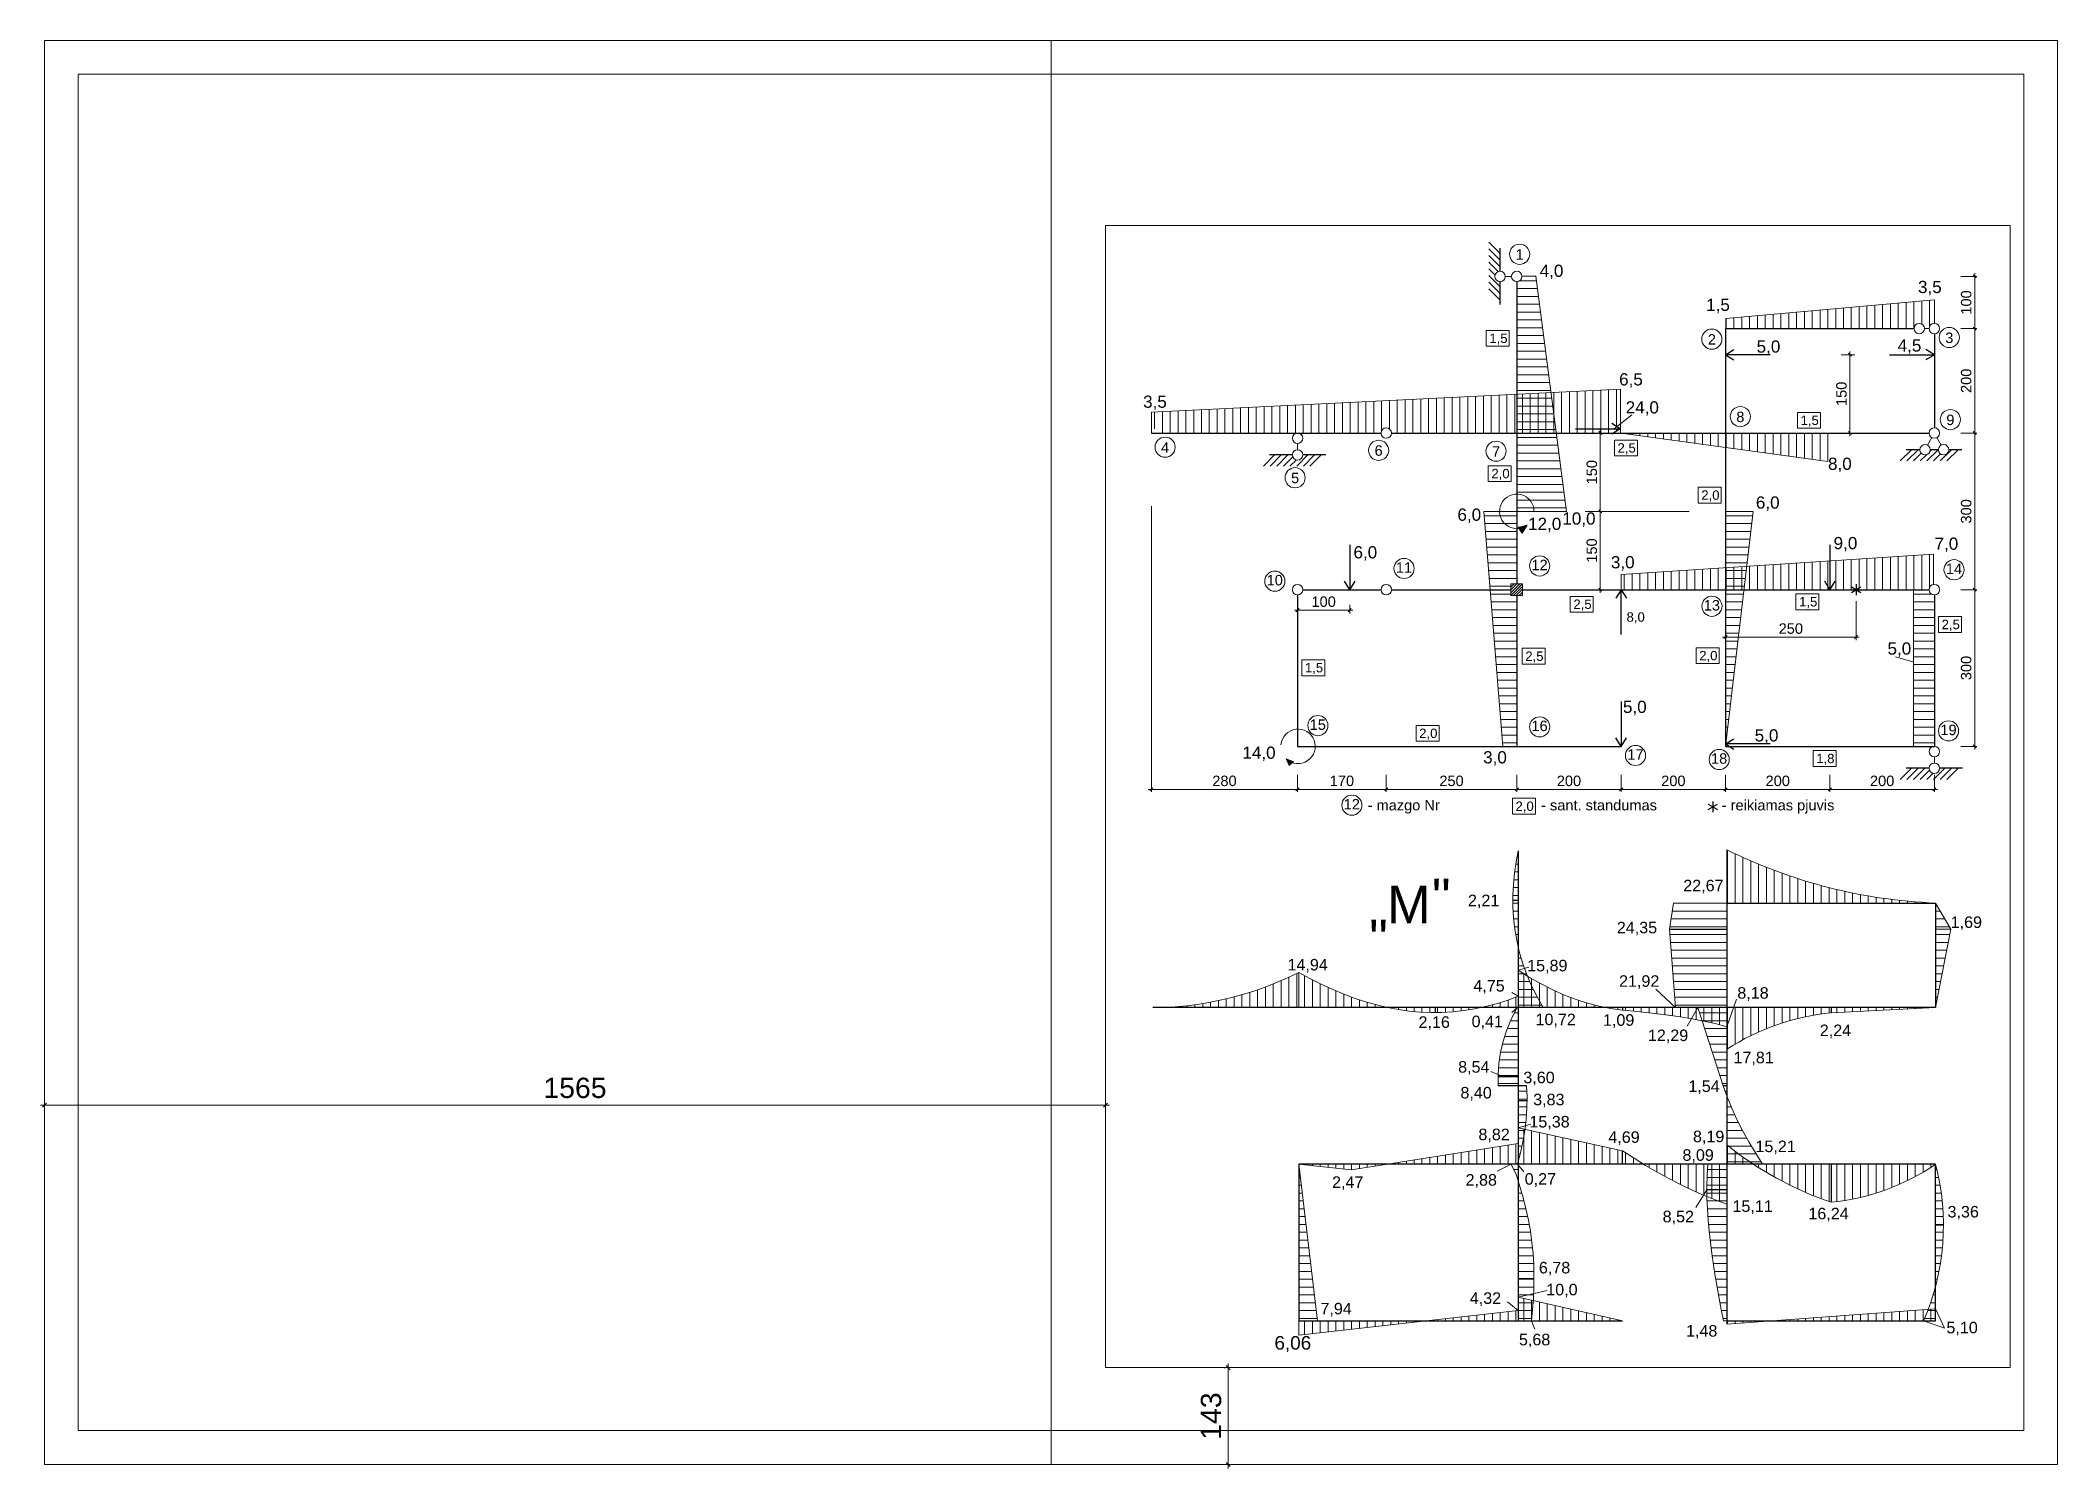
# Model space of a CAD drawing. Header units: inches. Extents: x 45797 to 106912, y -33142 to -12058.
# Drawn here: x 45797 to 75557, y -33118 to -12058 of the extents above; entities that cross this region are included whole.
import ezdxf

# ---------------------------------------------------------------- set-up
doc = ezdxf.new("R2010")
doc.units = ezdxf.units.IN
doc.header["$MEASUREMENT"] = 0
doc.layers.add('Nespausd', color=7, linetype='Continuous', plot=False)
doc.styles.get("Standard").update_dxf_attribs({"font": 'ARIAL.TTF'})
doc.dimstyles.get("Standard").update_dxf_attribs({"dimtxt": 300, "dimasz": 60, "dimexe": 60, "dimexo": 40, "dimgap": 100, "dimtad": 1, "dimdec": 0, "dimlfac": 0.1, "dimzin": 0, "dimdsep": 46, "dimtxsty": 'Standard', "dimblk": 'OBLIQUE', "dimcen": 0.09, "dimdle": 60, "dimadec": 0, "dimazin": 0, "dimtfac": 1, "dimtdec": 0, "dimtofl": 0, "dimtmove": 0, "dimatfit": 3, "dimfxl": 0, "dimtolj": 1, "dimtzin": 0, "dimlwd": 9, "dimlwe": 9, "dimarcsym": 0})
pattern_1 = [(90, (40654.09, -24319.05), (-115.5, 2e-14), [])]
pattern_2 = [(0, (40654.09, -24319.05), (3e-14, 115.5), [])]
pattern_3 = [(0, (40635.24, -24148.83), (3e-14, 115.5), [])]
pattern_4 = [(90, (40635.24, -24148.83), (-115.5, 2e-14), [])]
pattern_5 = [(0, (41277.71, -58381.757), (0, 12.5), []), (0, (41277.71, -58375.507), (0, 12.5), [6.25, -6.25])]

msp = doc.modelspace()

# ---------------------------------------------------------------- texts
at = {"color": 0, "linetype": 'Continuous', "lineweight": 9}
for s, height, p in [('1', 154, (67560.4, -15292.2)), ('4,0', 180.18, (67915.5, -15545)), ('3,5', 180.18, (73496.7, -15783.8)), ('1,5', 180.18, (70371.8, -16046.7)), ('3', 154, (73898.9, -16519.6)), ('1,5', 138.6, (67173.5, -16519.1)), ('2', 154, (70395.8, -16543.7)), ('5,0', 180.18, (71116.1, -16662.2)), ('4,5', 180.18, (73196.8, -16646.2)), ('6,5', 180.18, (69087.5, -17145.6)), ('3,5', 180.18, (62065.3, -17475.1)), ('24,0', 180.18, (69184.6, -17559.2)), ('8', 154, (70816.5, -17686.1)), ('1,5', 138.6, (71764.1, -17729.4)), ('9', 154, (73914.6, -17730.3)), ('4', 154, (62330.5, -18137.1)), ('6', 154, (65480.4, -18183.2)), ('7', 154, (67212.9, -18196.4)), ('2,5', 138.6, (69064.2, -18136.7)), ('5', 154, (64248, -18587.2)), ('2,0', 138.6, (67203.1, -18514.7)), ('8,0', 180.18, (72169.4, -18390.8)), ('2,0', 138.6, (70299.8, -18832.3)), ('6,0', 180.18, (66702.4, -19141)), ('10,0', 180.18, (68249.7, -19198.2)), ('6,0', 180.18, (71105.4, -18961.8)), ('12,0', 180.18, (67744.4, -19276.4)), ('6,0', 180.18, (65168.8, -19696.4)), ('9,0', 180.18, (72252, -19560.5)), ('7,0', 180.18, (73740.8, -19569.1)), ('10', 154, (63887.5, -20094)), ('11', 154, (65794.3, -19907.1)), ('12', 154, (67794.6, -19869.8)), ('3,0', 180.18, (68966.2, -19842.7)), ('14', 154, (73907.7, -19925.8)), ('2,5', 138.6, (68413.3, -20441.2)), ('8,0', 138.6, (69197.3, -20629.6)), ('13', 154, (70336.5, -20464.5)), ('1,5', 138.6, (71742.5, -20405.3)), ('2,5', 138.6, (73845.2, -20739.6)), ('2,5', 138.6, (67703.3, -21207.3)), ('2,0', 138.6, (70269, -21199.2)), ('5,0', 180.18, (73046.8, -21114.7)), ('1,5', 138.6, (64451.8, -21376.6)), ('5,0', 180.18, (69144.4, -21975.3)), ('15', 154, (64523.1, -22224.2)), ('2,0', 138.6, (66138.1, -22344.4)), ('16', 154, (67794.6, -22242.8)), ('5,0', 180.18, (71087.7, -22395.8)), ('19', 154, (73827.4, -22302)), ('14,0', 180.18, (63529.9, -22651.3)), ('3,0', 180.18, (67081.5, -22718.8)), ('17', 154, (69208.9, -22664.4)), ('18', 154, (70443.6, -22723.5)), ('1,8', 138.6, (71995.7, -22715.3)), ('12', 154, (65024.3, -23397.9)), ('2,0', 138.6, (67559.3, -23419.4)), ('M', 554.4, (65662.8, -25076)), ('"', 554.4, (66326.4, -24972.9)), ('2,21', 170.1, (66858.3, -24824.2)), ('22,67', 170.1, (70033.9, -24604.8)), ('1,69', 170.1, (73978.7, -25145.1)), ('"', 554.4, (65400.7, -25579.7)), ('24,35', 170.1, (69053.8, -25224.5)), ('14,94', 170.1, (64195.6, -25772.3)), ('15,89', 170.1, (67730.9, -25785.4)), ('21,92', 170.1, (69086.3, -26013.4)), ('4,75', 170.1, (66937.3, -26082.7)), ('8,18', 170.1, (70831.6, -26188.3)), ('2,16', 170.1, (66128.5, -26618.2)), ('0,41', 170.1, (66911.1, -26608.3)), ('10,72', 170.1, (67854.6, -26578.7)), ('1,09', 170.1, (68849.6, -26587.5)), ('12,29', 170.1, (69512.5, -26813.3)), ('2,24', 170.1, (72048.1, -26740.2)), ('17,81', 170.1, (70774.6, -27141)), ('8,54', 170.1, (66712.8, -27279.1)), ('3,60', 170.1, (67674.8, -27434.8)), ('8,40', 170.1, (66746.7, -27659.6)), ('3,83', 170.1, (67819.5, -27760)), ('1,54', 170.1, (70109.2, -27563.4)), ('15,38', 170.1, (67763.7, -28087.4)), ('8,82', 170.1, (67012, -28275)), ('4,69', 170.1, (68928.2, -28314.4)), ('8,19', 170.1, (70177.3, -28304.6)), ('8,09', 170.1, (70022.2, -28578.5)), ('15,21', 170.1, (71098.7, -28450.2)), ('2,47', 170.1, (64852.8, -28978.2)), ('2,88', 170.1, (66822.7, -28944.9)), ('0,27', 170.1, (67694.8, -28931)), ('15,11', 170.1, (70759.9, -29332.5)), ('8,52', 170.1, (69729.8, -29485.7)), ('16,24', 170.1, (71879.9, -29441.4)), ('3,36', 170.1, (73932.8, -29414.5)), ('6,78', 170.1, (67904.3, -30239.3)), ('4,32', 170.1, (66884.8, -30688.5)), ('10,0', 170.1, (68012.7, -30562.7)), ('7,94', 170.1, (64681.5, -30843.1)), ('5,10', 170.1, (73916.3, -31122.2)), ('6,06', 199.58, (64002.6, -31362.6)), ('5,68', 170.1, (67609.9, -31299.6)), ('1,48', 170.1, (70074.7, -31170.6))]:
    msp.add_text(s, height=height, dxfattribs=at).set_placement(p)
at = {"color": 0, "linetype": 'Continuous', "lineweight": 9, "char_height": 154, "attachment_point": 5, "rotation": 90}
for s, insert in [('\\A1;100', (74208.3, -15922.5)), ('\\A1;200', (74208.3, -17077.5)), ('\\A1;150', (72368.4, -17270)), ('\\A1;150', (68685, -18425)), ('\\A1;300', (74208.3, -19002.5)), ('\\A1;150', (68685, -19580)), ('\\A1;300', (74208.3, -21312.5))]:
    msp.add_mtext(s, dxfattribs=dict(at, insert=insert))
at = {"color": 0, "linetype": 'Continuous', "lineweight": 9, "char_height": 154, "attachment_point": 5}
for s, insert in [('\\A1;100', (64728.9, -20335.1)), ('\\A1;250', (71620.4, -20731.6)), ('\\A1;280', (63265.9, -22977.2)), ('\\A1;170', (64998.4, -22977.2)), ('\\A1;250', (66615.4, -22977.2)), ('\\A1;200', (68347.9, -22977.2)), ('\\A1;200', (69887.9, -22977.2)), ('\\A1;200', (71427.9, -22977.2)), ('\\A1;200', (72967.9, -22977.2))]:
    msp.add_mtext(s, dxfattribs=dict(at, insert=insert))
at = {"color": 0, "linetype": 'Continuous', "lineweight": 9, "insert": (65377.8, -23257.7), "char_height": 154, "width": 7955.241, "attachment_point": 1}
msp.add_mtext('- mazgo Nr                         - sant. standumas                - reikiamas pjuvis', dxfattribs=at)

# ---------------------------------------------------------------- blocks, each defined once
blk = doc.blocks.new('A$C4CBE7A89')
at = {"color": 0, "linetype": 'Continuous', "lineweight": 30}
for p, q in [((-89, 52), (89, -52)), ((-89, -52), (89, 52)), ((0, 103), (0, -103))]:
    blk.add_line(p, q, dxfattribs=at)
blk = doc.blocks.new('A$C7C863EEC')
at = {"color": 0, "linetype": 'Continuous', "lineweight": 9}
for p, q in [((-678, 1285.71), (-753, 1500)), ((-591, 1071.425), (-678, 1285.71)), ((-493, 857.14), (-591, 1071.425)), ((-384, 642.855), (-493, 857.14)), ((-265, 428.57), (-384, 642.855)), ((-137, 214.285), (-265, 428.57)), ((0, 0), (-137, 214.285))]:
    blk.add_line(p, q, dxfattribs=at)
blk = doc.blocks.new('_Oblique')
at = {"color": 0, "linetype": 'Continuous', "lineweight": -2}
blk.add_line((-0.5, -0.5), (0.5, 0.5), dxfattribs=at)
blk = doc.blocks.new('*D47')
at = {"layer": 'Defpoints', "color": 0, "linetype": 'Continuous', "lineweight": 9}
for p in [(63322, -31629), (63322, -31629), (63322, -33058)]:
    blk.add_point(p, dxfattribs=at)
at = {"layer": 'Nespausd', "color": 0, "linetype": 'Continuous', "lineweight": 9}
for p, q in [((63282, -31629), (63262, -31629)), ((63322, -33118), (63322, -31569)), ((63282, -33058), (63262, -33058))]:
    blk.add_line(p, q, dxfattribs=at)
at = {"layer": 'Nespausd', "color": 0, "linetype": 'Continuous', "lineweight": 9, "xscale": 60, "yscale": 60, "zscale": 60}
for p, rotation in [((63322, -31629), 90), ((63322, -33058), 270)]:
    blk.add_blockref('_Oblique', p, dxfattribs=dict(at, rotation=rotation))
at = {"layer": 'Nespausd', "color": 0, "linetype": 'Continuous', "lineweight": 9, "insert": (63069, -32343), "char_height": 300, "attachment_point": 5, "rotation": 90}
blk.add_mtext('\\A1;143', dxfattribs=at)
blk = doc.blocks.new('*D48')
at = {"layer": 'Defpoints', "color": 0, "linetype": 'Continuous', "lineweight": 9}
for p in [(45857, -27758), (61511, -27758), (61511, -27758)]:
    blk.add_point(p, dxfattribs=at)
at = {"layer": 'Nespausd', "color": 0, "linetype": 'Continuous', "lineweight": 9}
for p, q in [((45797, -27758), (61571, -27758)), ((45857, -27718), (45857, -27698)), ((61511, -27718), (61511, -27698))]:
    blk.add_line(p, q, dxfattribs=at)
at = {"layer": 'Nespausd', "color": 0, "linetype": 'Continuous', "lineweight": 9, "xscale": 60, "yscale": 60, "zscale": 60, "rotation": 180}
blk.add_blockref('_Oblique', (45857, -27758), dxfattribs=at)
at = {"layer": 'Nespausd', "color": 0, "linetype": 'Continuous', "lineweight": 9, "xscale": 60, "yscale": 60, "zscale": 60}
blk.add_blockref('_Oblique', (61511, -27758), dxfattribs=at)
at = {"layer": 'Nespausd', "color": 0, "linetype": 'Continuous', "lineweight": 9, "insert": (53684, -27505), "char_height": 300, "attachment_point": 5}
blk.add_mtext('\\A1;1565', dxfattribs=at)
blk = doc.blocks.new('A$C4B226DB5')
at = {"color": 0, "linetype": 'Continuous', "lineweight": 9}
for p, q in [((-439, 0), (-655, -215)), ((-311, 0), (-528, -215)), ((-184, 0), (-400, -215)), ((199, 0), (-17, -215)), ((327, 0), (111, -215)), ((455, 0), (238, -215)), ((-93, -37), (-272, -215)), ((-25, -97), (-145, -215))]:
    blk.add_line(p, q, dxfattribs=at)
at = {"color": 0, "linetype": 'Continuous', "lineweight": 25}
for p, q in [((-100, 0), (-540, 0)), ((541, 0), (100, 0))]:
    blk.add_line(p, q, dxfattribs=at)
at = {"color": 0, "linetype": 'Continuous', "lineweight": 9}
blk.add_circle((0, 0), 100, dxfattribs=at)
blk = doc.blocks.new('A$C17CC4F0E')
at = {"color": 0, "linetype": 'Continuous', "lineweight": 25}
for p, q in [((0, 856), (0, 0)), ((0, 0), (-101, 161)), ((0, 0), (101, 161))]:
    blk.add_line(p, q, dxfattribs=at)
blk = doc.blocks.new('A$C71750A43')
at = {"color": 0, "linetype": 'Continuous', "lineweight": 30}
for p, q in [((-89, 52), (89, -52)), ((-89, -52), (89, 52)), ((0, 103), (0, -103))]:
    blk.add_line(p, q, dxfattribs=at)
blk = doc.blocks.new('A$C68034E6C')
at = {"color": 0, "linetype": 'Continuous', "lineweight": 20}
for q in [(0, 332), (37, 234)]:
    blk.add_line((-101, 233), q, dxfattribs=at)
blk.add_arc((0, 0), 254, 165.3945, 113.4893, dxfattribs=at)
blk = doc.blocks.new('A$C2C185BCD')
at = {"color": 0, "linetype": 'Continuous', "lineweight": 20}
for q in [(-122, -282), (-59, -226)]:
    blk.add_line((-166, -185), q, dxfattribs=at)
at = {"color": 0, "linetype": 'Continuous', "lineweight": 20, "extrusion": (0, 0, -1)}
blk.add_ellipse((7, 0), major_axis=(174, 185), ratio=1, start_param=4.047039, end_param=9.424309, dxfattribs=at)

# ---------------------------------------------------------------- dimensions: what is measured, and where the dimension line sits
at = {"layer": 'Nespausd', "color": 0, "linetype": 'Continuous', "lineweight": 9}
dim = msp.add_linear_dim(base=(61511, -27758.1), p1=(45857.1, -27758.1), p2=(61511, -27758.1), dimstyle='Standard', dxfattribs=at)
dim.commit()
dim.dimension.update_dxf_attribs({"geometry": '*D48', "text_midpoint": (53684, -27505)})
dim = msp.add_linear_dim(base=(63322.5, -31628.7), p1=(63322.5, -33057.6), p2=(63322.5, -31628.7), angle=90, dimstyle='Standard', dxfattribs=at)
dim.commit()
dim.dimension.update_dxf_attribs({"geometry": '*D47', "text_midpoint": (63069.2, -32343.1)})

# ---------------------------------------------------------------- hatches: boundary and pattern name
at = {"linetype": 'Continuous', "lineweight": 20}
h = msp.add_hatch(dxfattribs=at)
h.set_pattern_fill('ANSI31', color=0, scale=924, angle=315, style=0)
h.set_pattern_definition(pattern_3)
h.paths.add_polyline_path([(67577.9, -17275.4), (68084.1, -17250.4), (67859.2, -15532.7), (67654.7, -15532.7, -0.4329428), (67577.9, -15614.5)])
h.paths.add_polyline_path([(67577.9, -19002.5), (68313.4, -19002.5), (68162.2, -17847.5), (67577.9, -17847.5)])
h.paths.add_polyline_path([(67577.9, -17847.5), (68162.2, -17847.5), (68084.1, -17250.4), (67577.9, -17275.4)])
h = msp.add_hatch(dxfattribs=at)
h.set_pattern_fill('ANSI31', color=0, scale=924, angle=45, style=0)
h.set_pattern_definition(pattern_4)
h.paths.add_polyline_path([(73660.9, -16307.5, -0.4142136), (73737.9, -16230.5), (73737.9, -15884.5), (70661.1, -16156.3), (70661.1, -16307.5), (73438.7, -16307.5, -1), (73592.7, -16307.5)])
h = msp.add_hatch(dxfattribs=at)
h.set_pattern_fill('ANSI31', color=0, scale=924, angle=45, style=0)
h.set_pattern_definition(pattern_4)
h.paths.add_polyline_path([(62187.9, -17541.5), (62187.9, -17770.5, -0.4142136), (62264.9, -17847.5), (65575.9, -17847.5, -1), (65729.9, -17847.5), (67577.9, -17847.5), (67577.9, -17275.4)])
h.paths.add_polyline_path([(67577.9, -17275.4), (67577.9, -17847.5), (68162.2, -17847.5), (68084.1, -17250.4)])
h.paths.add_polyline_path([(69012.3, -17785.5), (69106, -17711.8), (69106, -17199.9), (68084.1, -17250.4), (68162.2, -17847.5), (69003.6, -17847.5), (69102.9, -17785.5)])
h = msp.add_hatch(dxfattribs=at)
h.set_pattern_fill('ANSI31', color=0, scale=924, angle=45, style=0)
h.set_pattern_definition(pattern_4)
h.paths.add_polyline_path([(69117.9, -17847.5), (70657.9, -18060.7), (70657.9, -17847.5)])
h.paths.add_polyline_path([(70657.9, -17847.5), (70657.9, -18060.7), (72166.7, -18269.5), (72166.7, -17847.5)])
h.paths.add_polyline_path([(70657.9, -20157.5), (70657.9, -19833.2), (69117.9, -19933.7), (69117.9, -20157.5)])
h.paths.add_polyline_path([(70657.9, -19833.2), (70657.9, -20157.5), (70930.1, -20157.5), (70970.8, -19812.8)])
h.paths.add_polyline_path([(70970.8, -19812.8), (70930.1, -20157.5), (72197.9, -20157.5), (72197.9, -19732.8)])
h.paths.add_polyline_path([(73660.9, -20157.5, -0.3694896), (73726, -20081.5), (73726, -19633.1), (72197.9, -19732.8), (72197.9, -20157.5)])
h = msp.add_hatch(dxfattribs=at)
h.set_pattern_fill('ANSI31', color=0, scale=924, angle=315, style=0)
h.set_pattern_definition(pattern_3)
h.paths.add_polyline_path([(67577.9, -19002.5), (67091.2, -19002.5), (67184.7, -20157.5), (67491.3, -20157.5), (67491.3, -20070.9), (67577.9, -20070.9)])
h.paths.add_polyline_path([(67371.8, -22467.5), (67577.9, -22467.5), (67577.9, -20244.2), (67491.3, -20244.2), (67491.3, -20157.5), (67184.7, -20157.5)])
h.paths.add_polyline_path([(70657.9, -19833.2), (70970.8, -19812.8), (71066.3, -19002.5), (70657.9, -19002.5)])
h.paths.add_polyline_path([(70657.9, -20157.5), (70930.1, -20157.5), (70970.8, -19812.8), (70657.9, -19833.2)])
h.paths.add_polyline_path([(70930.1, -20157.5), (70657.9, -20157.5), (70657.9, -22432.6), (70662.3, -22429.8)])
h.paths.add_polyline_path([(73429.8, -22467.5), (73660.9, -22467.5, -0.4142136), (73737.9, -22390.5), (73737.9, -20234.5, -0.4142136), (73660.9, -20157.5), (73429.8, -20157.5)])
at = {"linetype": 'Continuous', "lineweight": 9}
h = msp.add_hatch(dxfattribs=at)
h.set_pattern_fill('TRANS', color=0, scale=50, style=0)
h.set_pattern_definition(pattern_5)
h.paths.add_polyline_path([(67731.7, -19204.6), (67597.8, -19238.6), (67608.8, -19254.6, 0.1329245)])
h.paths.add_polyline_path([(67731.7, -19204.6, -0.1329245), (67608.8, -19254.6), (67657, -19324.8)])
h = msp.add_hatch(dxfattribs=at)
h.set_pattern_fill('ANSI31', color=0, scale=231, style=0)
h.set_pattern_definition([(45, (40635.237, -24148.832), (-20.417708, 20.417708), [])])
h.paths.add_polyline_path([(67664.5, -20244.2), (67664.5, -20070.9), (67491.3, -20070.9), (67491.3, -20244.2)])
h = msp.add_hatch(dxfattribs=at)
h.set_pattern_fill('TRANS', color=0, scale=50, style=0)
h.set_pattern_definition(pattern_5)
edge = h.paths.add_edge_path()
edge.add_ellipse((64351.3, -22467.5), major_axis=(173.6, 185.3), ratio=1, start_angle=-179.97049, end_angle=-155.88267)
edge.add_line((64268.6, -22707.6), (64284.7, -22693.2))
edge.add_line((64284.7, -22693.2), (64177.9, -22652.9))
edge = h.paths.add_edge_path()
edge.add_ellipse((64351.3, -22467.5), major_axis=(173.6, 185.3), ratio=1, start_angle=-179.97049, end_angle=-155.88267, ccw=False)
edge.add_line((64177.9, -22652.9), (64222.2, -22749.2))
edge.add_line((64222.2, -22749.2), (64268.6, -22707.6))
at = {"linetype": 'Continuous', "lineweight": 20}
h = msp.add_hatch(dxfattribs=at)
h.set_pattern_fill('ANSI31', color=0, scale=924, angle=315, style=0)
h.set_pattern_definition(pattern_2)
h.paths.add_polyline_path([(67596.7, -24007.7), (67567.5, -24172.7), (67544.4, -24337.7), (67529, -24502.7), (67521.3, -24667.7), (67521.3, -24832.7), (67530.5, -24997.7), (67549, -25162.7), (67576.7, -25327.7), (67596.7, -25415.2)])
h.paths.add_polyline_path([(67596.7, -25767.1), (67734.5, -25853.3), (67721.5, -25822.7), (67662.2, -25657.7), (67614.4, -25492.7), (67596.7, -25415.2)])
h.paths.add_polyline_path([(67791.5, -25987.7), (67734.5, -25853.3), (67596.7, -25767.1), (67596.7, -26317.7), (67968.6, -26317.7), (67873.9, -26152.7)])
h = msp.add_hatch(dxfattribs=at)
h.set_pattern_fill('ANSI31', color=0, scale=924, angle=45, style=0)
h.set_pattern_definition(pattern_1)
h.paths.add_polyline_path([(73756.7, -24777.7, -0.105491), (70676.7, -23992.3), (70676.7, -24777.7)])
h = msp.add_hatch(dxfattribs=at)
h.set_pattern_fill('ANSI31', color=0, scale=924, angle=315, style=0)
h.set_pattern_definition(pattern_2)
h.paths.add_polyline_path([(70676.7, -26317.7), (70676.7, -24777.7), (69891.3, -24777.7), (69832.8, -25162.7), (69917.5, -26317.7)])
h = msp.add_hatch(dxfattribs=at)
h.set_pattern_fill('ANSI31', color=0, scale=924, angle=315, style=0)
h.set_pattern_definition(pattern_2)
h.paths.add_polyline_path([(73756.7, -26317.7), (73980.9, -25162.7), (73756.7, -24777.7), (73756.7, -24777.7)])
h = msp.add_hatch(dxfattribs=at)
h.set_pattern_fill('ANSI31', color=0, scale=924, angle=45, style=0)
h.set_pattern_definition(pattern_1)
h.paths.add_polyline_path([(63865.2, -26017.4), (63699.4, -26075.9), (63533.5, -26127.5), (63367.7, -26172.9), (63201.8, -26212.2), (63036, -26245.3), (62870.1, -26271.5), (62704.3, -26291.5), (62538.4, -26306.1), (62206.7, -26317.7), (64362.7, -26317.7), (64362.7, -25800.2), (64196.9, -25879.5), (64031, -25951.9)])
h = msp.add_hatch(dxfattribs=at)
h.set_pattern_fill('ANSI31', color=0, scale=924, angle=45, style=0)
h.set_pattern_definition(pattern_1)
h.paths.add_polyline_path([(65671.7, -26317.7), (65508.1, -26279.2), (65344.5, -26233), (65180.9, -26179.1), (65017.2, -26117.5), (64853.6, -26048.9), (64690, -25973.5), (64526.4, -25890.3), (64362.7, -25800.2), (64362.7, -26317.7)])
h = msp.add_hatch(dxfattribs=at)
h.set_pattern_fill('ANSI31', color=0, scale=924, angle=45, style=0)
h.set_pattern_definition(pattern_1)
h.paths.add_polyline_path([(67596.7, -26317.7), (68887.8, -26317.7), (68794.5, -26299.2), (68623.4, -26255.3), (68452.3, -26199.9), (68281.2, -26134.4), (68110.1, -26057.4), (67939, -25971.2), (67767.8, -25874.2), (67596.7, -25767.1)])
h = msp.add_hatch(dxfattribs=at)
h.set_pattern_fill('ANSI31', color=0, scale=924, angle=45, style=0)
h.set_pattern_definition(pattern_1)
h.paths.add_polyline_path([(66473.8, -26390.8), (66634.2, -26382.4), (66794.7, -26364.6), (66955.1, -26339.2), (67057.2, -26317.7), (65671.7, -26317.7), (65832.2, -26347.7), (65992.6, -26370), (66153, -26385.4), (66313.4, -26392.4)])
h.paths.add_polyline_path([(67596.7, -26317.7), (67596.7, -26152.9), (67436.3, -26213), (67275.9, -26263), (67115.5, -26305.4), (67057.2, -26317.7)])
h = msp.add_hatch(dxfattribs=at)
h.set_pattern_fill('ANSI31', color=0, scale=924, angle=315, style=0)
h.set_pattern_definition(pattern_2)
h.paths.add_polyline_path([(67596.7, -27472.7), (67596.7, -26317.7), (67582.1, -26317.7), (67500.5, -26482.7), (67432.7, -26647.7), (67378.1, -26812.7), (67338, -26977.7), (67311.8, -27142.7), (67301.1, -27307.7), (67305.7, -27472.7)])
h.paths.add_polyline_path([(67596.7, -27472.7), (67596.7, -27691.4), (67728.7, -27691.4), (67729.2, -27637.7), (67721.5, -27472.7)])
h.paths.add_polyline_path([(67596.7, -28094.8), (67698.9, -28117.1), (67718.4, -27967.7), (67727.6, -27802.7), (67728.7, -27691.4), (67596.7, -27691.4)])
h.paths.add_polyline_path([(67696.8, -28132.7), (67698.9, -28117.1), (67596.7, -28094.8), (67596.7, -28593.5), (67632.2, -28462.7), (67669.1, -28297.7)])
h = msp.add_hatch(dxfattribs=at)
h.set_pattern_fill('ANSI31', color=0, scale=924, angle=45, style=0)
h.set_pattern_definition(pattern_1)
h.paths.add_polyline_path([(69992.3, -26456.3), (70163.4, -26484.8), (70314.3, -26514), (70250.9, -26317.7), (68887.8, -26317.7), (68965.6, -26333.1), (69136.8, -26355.4), (69307.8, -26372.3), (69484.5, -26390.1), (69650.1, -26410.1), (69821.2, -26431.6)])
h.paths.add_polyline_path([(70505.6, -26556.4), (70676.7, -26601), (70676.7, -26317.7), (70250.9, -26317.7), (70314.3, -26514), (70334.5, -26517.9)])
h = msp.add_hatch(dxfattribs=at)
h.set_pattern_fill('ANSI31', color=0, scale=924, angle=315, style=0)
h.set_pattern_definition(pattern_2)
h.paths.add_polyline_path([(70907.7, -28132.7), (70823.8, -27967.7), (70748.3, -27802.7), (70676.7, -27626.3), (70676.7, -28344.3, 0.0236048), (71067, -28627.7), (71203.4, -28627.7), (71097.9, -28462.7), (70999.4, -28297.7)])
h.paths.add_polyline_path([(70676.7, -28627.7), (71067, -28627.7, -0.0236048), (70676.7, -28344.3)], flags=17)
h.paths.add_polyline_path([(70676.7, -26317.7), (70250.9, -26317.7), (70623.6, -27472.7), (70676.7, -27624.5)])
h = msp.add_hatch(dxfattribs=at)
h.set_pattern_fill('ANSI31', color=0, scale=924, angle=45, style=0)
h.set_pattern_definition(pattern_1)
h.paths.add_polyline_path([(70676.7, -26317.7), (70676.7, -26934.4, -0.1204777), (72216.7, -26395.4), (73756.7, -26317.7)])
h.paths.add_polyline_path([(71067, -28627.7, -0.0236048), (70676.7, -28344.3), (70676.7, -28627.7)])
h.paths.add_polyline_path([(71067, -28627.7, 0.0628693), (72216.7, -29190.5, 0.1259686), (73756.7, -28627.7)])
h = msp.add_hatch(dxfattribs=at)
h.set_pattern_fill('ANSI31', color=0, scale=924, angle=45, style=0)
h.set_pattern_definition(pattern_1)
h.paths.add_polyline_path([(67596.7, -28094.8), (67596.7, -28627.7), (69448, -28627.7), (69307.8, -28540.7), (69136.7, -28429.8)])
h.paths.add_polyline_path([(70163.4, -29011.9), (70334.5, -29087.4), (70383.2, -29106.9), (70381.8, -28957.7), (70386.4, -28792.7), (70396.5, -28627.7), (70283.1, -28627.7), (70283.1, -28627.7), (69448, -28627.7), (69479, -28646.9), (69650.1, -28747), (69821.2, -28841.7), (69992.3, -28929.5)])
h.paths.add_polyline_path([(70676.7, -29216.7), (70676.7, -29005), (70382.3, -29005), (70383.2, -29106.9), (70505.6, -29155.9)])
h.paths.add_polyline_path([(70676.7, -28627.7), (70396.5, -28627.7), (70386.4, -28792.7), (70381.8, -28957.7), (70382.3, -29005), (70676.7, -29005)])
h = msp.add_hatch(dxfattribs=at)
h.set_pattern_fill('ANSI31', color=0, scale=924, angle=45, style=0)
h.set_pattern_definition(pattern_1)
h.paths.add_polyline_path([(64362.7, -28627.7), (65132.7, -28713.1), (65671.7, -28627.7)])
h.paths.add_polyline_path([(65671.7, -28627.7), (67587.5, -28627.7), (67596.7, -28593.5), (67596.7, -28322)])
h.paths.add_polyline_path([(64362.7, -30937.7), (64362.7, -31147.9), (66249.2, -30937.7)])
h.paths.add_polyline_path([(67596.7, -30937.7), (67596.7, -30787.5), (66249.2, -30937.7)])
h = msp.add_hatch(dxfattribs=at)
h.set_pattern_fill('ANSI31', color=0, scale=924, angle=315, style=0)
h.set_pattern_definition(pattern_2)
h.paths.add_polyline_path([(64362.7, -30937.7), (64637.6, -30937.7), (64362.7, -28627.7)])
h = msp.add_hatch(dxfattribs=at)
h.set_pattern_fill('ANSI31', color=0, scale=924, angle=315, style=0)
h.set_pattern_definition(pattern_2)
h.paths.add_polyline_path([(67596.7, -28627.7), (67496.6, -28627.7), (67572.9, -28792.7), (67596.7, -28875.2)])
h.paths.add_polyline_path([(67596.7, -30591.2), (67820.6, -30641.5), (67823.1, -30607.7), (67830, -30442.7), (67831.6, -30277.7), (67827.7, -30112.7), (67817.7, -29947.7), (67800.8, -29782.7), (67778.5, -29617.7), (67749.2, -29452.7), (67713.8, -29287.7), (67670.7, -29122.7), (67620.6, -28957.7), (67596.7, -28875.2)])
h.paths.add_polyline_path([(67810.8, -30772.7), (67820.6, -30641.5), (67596.7, -30591.2), (67596.7, -30937.7), (67793.9, -30937.7)])
h = msp.add_hatch(dxfattribs=at)
h.set_pattern_fill('ANSI31', color=0, scale=924, angle=315, style=0)
h.set_pattern_definition(pattern_2)
h.paths.add_polyline_path([(70676.7, -28627.7), (70396.5, -28627.7), (70386.4, -28792.7), (70381.8, -28957.7), (70383.4, -29122.7), (70389.5, -29287.7), (70400.3, -29452.7), (70414.2, -29617.7), (70433.4, -29782.7), (70455, -29947.7), (70478.8, -30112.7), (70505.8, -30277.7), (70534.3, -30442.7), (70563.5, -30607.7), (70594.3, -30772.7), (70625.1, -30937.7), (70676.7, -30937.7)])
h = msp.add_hatch(dxfattribs=at)
h.set_pattern_fill('ANSI31', color=0, scale=924, angle=315, style=0)
h.set_pattern_definition(pattern_2)
h.paths.add_polyline_path([(73756.7, -30760.6), (73647.8, -30768.7, -0.0128321), (73579.6, -30937.7), (73756.7, -30937.7)])
h.paths.add_polyline_path([(73756.7, -30424.5, -0.0254326), (73647.8, -30768.7), (73756.7, -30760.6)])
h.paths.add_polyline_path([(73872.3, -29520.9), (73756.7, -29520.9), (73756.7, -30424.5, 0.0644083)])
h.paths.add_polyline_path([(73756.7, -29520.9), (73872.3, -29520.9, 0.0636696), (73756.7, -28627.7)])
h = msp.add_hatch(dxfattribs=at)
h.set_pattern_fill('ANSI31', color=0, scale=924, angle=45, style=0)
h.set_pattern_definition(pattern_1)
h.paths.add_polyline_path([(69136.7, -30937.7), (67596.7, -30591.2), (67596.7, -30937.7)])
h = msp.add_hatch(dxfattribs=at)
h.set_pattern_fill('ANSI31', color=0, scale=924, angle=45, style=0)
h.set_pattern_definition(pattern_1)
h.paths.add_polyline_path([(70676.7, -30937.7), (70676.7, -30989.3), (71371.6, -30937.7)])
h.paths.add_polyline_path([(73579.6, -30937.7, 0.0128321), (73647.8, -30768.7), (71371.6, -30937.7)])
h.paths.add_polyline_path([(73579.6, -30937.7), (73756.7, -30937.7), (73756.7, -30760.6), (73647.8, -30768.7, -0.0128321)])

# ---------------------------------------------------------------- linework, layer by layer
at = {"color": 0, "linetype": 'Continuous', "lineweight": 9}
for p, q in [((67409, -15537.5), (67500.9, -15537.5)), ((67859.2, -15532.7), (67654.7, -15532.7)), ((68313.4, -19002.5), (67859.2, -15532.7)), ((74129.1, -15537.5), (74363.1, -15537.5)), ((74333.2, -15537.5), (74287, -15537.5)), ((74333.2, -16353.7), (74333.2, -15491.3)), ((73737.9, -15884.5), (70661.1, -16156.3)), ((73592.7, -16307.5), (73660.9, -16307.5)), ((74129.1, -16307.5), (74363.1, -16307.5)), ((74333.2, -16307.5), (74287, -16307.5)), ((74333.2, -16307.5), (74287, -16307.5)), ((74333.2, -17893.7), (74333.2, -16261.3)), ((72493.2, -17893.7), (72493.2, -16646.3)), ((72363.2, -16692.5), (72567.2, -16692.5)), ((72493.2, -16692.5), (72447, -16692.5)), ((62187.9, -17541.5), (69108.5, -17199.8)), ((68809.8, -17847.5), (68763.6, -17847.5)), ((68809.8, -19048.7), (68809.8, -17801.3)), ((69012.3, -17785.5), (69275.2, -17578.7)), ((69117.9, -17847.5), (72166.7, -18269.5)), ((72493.2, -17847.5), (72447, -17847.5)), ((74129.1, -17847.5), (74363.1, -17847.5)), ((74333.2, -17847.5), (74287, -17847.5)), ((74333.2, -17847.5), (74287, -17847.5)), ((74333.2, -20203.7), (74333.2, -17801.3)), ((64343.9, -18093.5), (64343.9, -18001.5)), ((73399.9, -18093.5), (73233.2, -18259.2)), ((73498.3, -18093.5), (73331.5, -18259.2)), ((73544, -18145.7), (73429.8, -18259.2)), ((73793.2, -18093.5), (73626.4, -18259.2)), ((73638.2, -18026.2), (73700.4, -17914.8)), ((73694.9, -18093.5), (73675.1, -18113.1)), ((73837.6, -18026.2), (73775.4, -17914.8)), ((73989.8, -18093.5), (73823, -18259.2)), ((74088.1, -18093.5), (73921.4, -18259.2)), ((73619.8, -18168), (73528.1, -18259.2)), ((73829.2, -18155.3), (73724.7, -18259.2)), ((62187.9, -18927.8), (62187.9, -23136.4)), ((67371.8, -22467.5), (67091.2, -19002.5)), ((67091.2, -19002.5), (68313.4, -19002.5)), ((68587.5, -19002.5), (70119.1, -19002.5)), ((68791.5, -19002.5), (68856, -19002.5)), ((68791.5, -19002.5), (68856, -19002.5)), ((68809.8, -20203.7), (68809.8, -18956.3)), ((70657.9, -22467.5), (71066.3, -19002.5)), ((71066.3, -19002.5), (70657.9, -19002.5)), ((67597.8, -19238.6), (67657, -19324.8)), ((69117.9, -19933.7), (73726, -19633.1)), ((69117.9, -20157.5), (69117.9, -19933.7)), ((68791.5, -20157.5), (68856, -20157.5)), ((73429.8, -20157.5), (73429.8, -22467.5)), ((74129.1, -20157.5), (74363.1, -20157.5)), ((74333.2, -20157.5), (74287, -20157.5)), ((74333.2, -20157.5), (74287, -20157.5)), ((74333.2, -22513.7), (74333.2, -20111.3)), ((64297.7, -20459.9), (65160.1, -20459.9)), ((64343.9, -20382.9), (64343.9, -20506.1)), ((65113.9, -20382.9), (65113.9, -20506.1)), ((72582.9, -20779.4), (72582.9, -20327.3)), ((70657.9, -20779.4), (70657.9, -20902.6)), ((72582.9, -20779.4), (72582.9, -20902.6)), ((70611.7, -20856.4), (72629.1, -20856.4)), ((73163.7, -21145.5), (73419.2, -21219)), ((74129.1, -22467.5), (74363.1, -22467.5)), ((74333.2, -22467.5), (74287, -22467.5)), ((64222.2, -22749.2), (64284.7, -22693.2)), ((64343.9, -22885.5), (64343.9, -23136.4)), ((65652.9, -22885.5), (65652.9, -23136.4)), ((67577.9, -22885.5), (67577.9, -23136.4)), ((69117.9, -22885.5), (69117.9, -23136.4)), ((70657.9, -22885.5), (70657.9, -23136.4)), ((72197.9, -22885.5), (72197.9, -23136.4)), ((73737.9, -22713.5), (73737.9, -22621.5)), ((73737.9, -22885.5), (73737.9, -23136.4)), ((62141.7, -23102), (64390.1, -23102)), ((62187.9, -23102), (62187.9, -23055.8)), ((64297.7, -23102), (65699.1, -23102)), ((64343.9, -23102), (64343.9, -23055.8)), ((64343.9, -23102), (64343.9, -23055.8)), ((65606.7, -23102), (67624.1, -23102)), ((65652.9, -23102), (65652.9, -23055.8)), ((65652.9, -23102), (65652.9, -23055.8)), ((67531.7, -23102), (69164.1, -23102)), ((67577.9, -23102), (67577.9, -23055.8)), ((67577.9, -23102), (67577.9, -23055.8)), ((69071.7, -23102), (70704.1, -23102)), ((69117.9, -23102), (69117.9, -23055.8)), ((69117.9, -23102), (69117.9, -23055.8)), ((70611.7, -23102), (72244.1, -23102)), ((70657.9, -23102), (70657.9, -23055.8)), ((70657.9, -23102), (70657.9, -23055.8)), ((72151.7, -23102), (73784.1, -23102)), ((72197.9, -23102), (72197.9, -23055.8)), ((72197.9, -23102), (72197.9, -23055.8)), ((73737.9, -23102), (73737.9, -23055.8)), ((67596.7, -24007.7), (67567.5, -24172.7)), ((67544.4, -24337.7), (67529, -24502.7)), ((67567.5, -24172.7), (67544.4, -24337.7)), ((67529, -24502.7), (67521.3, -24667.7)), ((67521.3, -24832.7), (67521.3, -24667.7)), ((67530.5, -24997.7), (67521.3, -24832.7)), ((67549, -25162.7), (67530.5, -24997.7)), ((69891.3, -24777.7), (69832.8, -25162.7)), ((73756.7, -24777.7), (73980.9, -25162.7)), ((67576.7, -25327.7), (67549, -25162.7)), ((69832.8, -25162.7), (69917.5, -26317.7)), ((73980.9, -25162.7), (73756.7, -26317.7)), ((73980.9, -25162.7), (73756.7, -25162.7)), ((67614.4, -25492.7), (67576.7, -25327.7)), ((67662.2, -25657.7), (67614.4, -25492.7)), ((64031, -25951.9), (64196.9, -25879.5)), ((64196.9, -25879.5), (64362.7, -25800.2)), ((64362.7, -25800.2), (64526.4, -25890.3)), ((64526.4, -25890.3), (64690, -25973.5)), ((67596.7, -25767.1), (67754.6, -25723.7)), ((67596.7, -25767.1), (67767.8, -25874.2)), ((67721.5, -25822.7), (67662.2, -25657.7)), ((67791.5, -25987.7), (67721.5, -25822.7)), ((67767.8, -25874.2), (67939, -25971.2)), ((63201.8, -26212.2), (63367.7, -26172.9)), ((63367.7, -26172.9), (63533.5, -26127.5)), ((63533.5, -26127.5), (63699.4, -26075.9)), ((63699.4, -26075.9), (63865.2, -26017.4)), ((63865.2, -26017.4), (64031, -25951.9)), ((64690, -25973.5), (64853.6, -26048.9)), ((64853.6, -26048.9), (65017.2, -26117.5)), ((65017.2, -26117.5), (65180.9, -26179.1)), ((65180.9, -26179.1), (65344.5, -26233)), ((67436.3, -26213), (67596.7, -26152.9)), ((67596.7, -26152.9), (67505.6, -26098.4)), ((67873.9, -26152.7), (67791.5, -25987.7)), ((67968.6, -26317.7), (67873.9, -26152.7)), ((67939, -25971.2), (68110.1, -26057.4)), ((68110.1, -26057.4), (68281.2, -26134.4)), ((68281.2, -26134.4), (68452.3, -26199.9)), ((69917.5, -26317.7), (69630.3, -26049.1)), ((62206.7, -26317.7), (62538.4, -26306.1)), ((62538.4, -26306.1), (62704.3, -26291.5)), ((62704.3, -26291.5), (62870.1, -26271.5)), ((62870.1, -26271.5), (63036, -26245.3)), ((63036, -26245.3), (63201.8, -26212.2)), ((65344.5, -26233), (65508.1, -26279.2)), ((65508.1, -26279.2), (65671.7, -26317.7)), ((65671.7, -26317.7), (65832.2, -26347.7)), ((65832.2, -26347.7), (65992.6, -26370)), ((65992.6, -26370), (66153, -26385.4)), ((66153, -26385.4), (66313.4, -26392.4)), ((66313.4, -26392.4), (66473.8, -26390.8)), ((66473.8, -26390.8), (66634.2, -26382.4)), ((66634.2, -26382.4), (66794.7, -26364.6)), ((66794.7, -26364.6), (66955.1, -26339.2)), ((66955.1, -26339.2), (67115.5, -26305.4)), ((67115.5, -26305.4), (67275.9, -26263)), ((67275.9, -26263), (67436.3, -26213)), ((67432.7, -26647.7), (67500.5, -26482.7)), ((67500.5, -26482.7), (67582.1, -26317.7)), ((67587, -26317.7), (67502.5, -26393.8)), ((68452.3, -26199.9), (68623.4, -26255.3)), ((68623.4, -26255.3), (68794.5, -26299.2)), ((68794.5, -26299.2), (68965.6, -26333.1)), ((68794.5, -26299.2), (68965.6, -26333.1)), ((68965.6, -26333.1), (69136.7, -26355.4)), ((68965.6, -26333.1), (69136.7, -26355.4)), ((69307.8, -26372.3), (69136.7, -26355.4)), ((69136.7, -26355.4), (69307.8, -26372.3)), ((69479, -26390.1), (69307.8, -26372.3)), ((69307.8, -26372.3), (69484.5, -26390.1)), ((69650.1, -26410.1), (69484.5, -26390.1)), ((69484.5, -26390.1), (69735.6, -26420.9)), ((69821.2, -26431.6), (69650.1, -26410.1)), ((69735.6, -26420.9), (69992.3, -26456.3)), ((69992.3, -26456.3), (69821.2, -26431.6)), ((70163.4, -26484.8), (69992.3, -26456.3)), ((69992.3, -26456.3), (70163.4, -26484.8)), ((70250.9, -26317.7), (70092.4, -26592.3)), ((70334.5, -26517.9), (70163.4, -26484.8)), ((70163.4, -26484.8), (70334.5, -26517.9)), ((70623.6, -27472.7), (70250.9, -26317.7)), ((70676.7, -26601), (70820.6, -26196.1)), ((72216.7, -26395.4), (73756.7, -26317.7)), ((67378.1, -26812.7), (67432.7, -26647.7)), ((70505.6, -26556.4), (70334.5, -26517.9)), ((70676.7, -26601), (70505.6, -26556.4)), ((67311.8, -27142.7), (67338, -26977.7)), ((67338, -26977.7), (67378.1, -26812.7)), ((67383.8, -27342.5), (67193.6, -27261.1)), ((67301.1, -27307.7), (67311.8, -27142.7)), ((67305.7, -27472.7), (67301.1, -27307.7)), ((67729.2, -27637.7), (67721.5, -27472.7)), ((67727.6, -27802.7), (67729.2, -27637.7)), ((67696.8, -28132.7), (67718.4, -27967.7)), ((67718.4, -27967.7), (67727.6, -27802.7)), ((67596.7, -28094.8), (67787.6, -28037.5)), ((67596.7, -28094.8), (69136.7, -28429.8)), ((67669.1, -28297.7), (67696.8, -28132.7)), ((65671.7, -28627.7), (67596.7, -28322)), ((67587.5, -28627.7), (67632.2, -28462.7)), ((67632.2, -28462.7), (67669.1, -28297.7)), ((69136.7, -28429.8), (69307.8, -28540.7)), ((69307.8, -28540.7), (69479, -28646.9)), ((64362.7, -28627.7), (65132.7, -28713.1)), ((64362.7, -28627.7), (64637.6, -30937.7)), ((65132.7, -28713.1), (65671.7, -28627.7)), ((67496.6, -28627.7), (67289.9, -28732.5)), ((67572.9, -28792.7), (67496.6, -28627.7)), ((67620.6, -28957.7), (67572.9, -28792.7)), ((67587.5, -28627.7), (67683.4, -28743.5)), ((69479, -28646.9), (69650.1, -28747)), ((69650.1, -28747), (69821.2, -28841.7)), ((69821.2, -28841.7), (69992.3, -28929.5)), ((70386.4, -28792.7), (70381.8, -28957.7)), ((70396.5, -28627.7), (70386.4, -28792.7)), ((67670.7, -29122.7), (67620.6, -28957.7)), ((67713.8, -29287.7), (67670.7, -29122.7)), ((69992.3, -28929.5), (70163.4, -29011.9)), ((70163.4, -29011.9), (70334.5, -29087.4)), ((70382.3, -29005), (70218.5, -29265.7)), ((70334.5, -29087.4), (70505.6, -29155.9)), ((70383.4, -29122.7), (70381.8, -28957.7)), ((70389.5, -29287.7), (70383.4, -29122.7)), ((70505.6, -29155.9), (70676.7, -29216.7)), ((67749.2, -29452.7), (67713.8, -29287.7)), ((67778.5, -29617.7), (67749.2, -29452.7)), ((70400.3, -29452.7), (70389.5, -29287.7)), ((70414.2, -29617.7), (70400.3, -29452.7)), ((67800.8, -29782.7), (67778.5, -29617.7)), ((70433.4, -29782.7), (70414.2, -29617.7)), ((67817.7, -29947.7), (67800.8, -29782.7)), ((67827.7, -30112.7), (67817.7, -29947.7)), ((70455, -29947.7), (70433.4, -29782.7)), ((70478.8, -30112.7), (70455, -29947.7)), ((67831.6, -30277.7), (67827.7, -30112.7)), ((67830, -30442.7), (67831.6, -30277.7)), ((70505.8, -30277.7), (70478.8, -30112.7)), ((70534.3, -30442.7), (70505.8, -30277.7)), ((67596.7, -30591.2), (68023.9, -30492.6)), ((67596.7, -30591.2), (69136.7, -30937.7)), ((67810.8, -30772.7), (67823.1, -30607.7)), ((67823.1, -30607.7), (67830, -30442.7)), ((70563.5, -30607.7), (70534.3, -30442.7)), ((70594.3, -30772.7), (70563.5, -30607.7)), ((64362.7, -31147.9), (67596.7, -30787.5)), ((67596.7, -30787.5), (67442.5, -30655.7)), ((67793.9, -30937.7), (67810.8, -30772.7)), ((67793.9, -30937.7), (67843.7, -31061.7)), ((70625.1, -30937.7), (70594.3, -30772.7)), ((70676.7, -30989.3), (73756.7, -30760.6)), ((73890, -31044.3), (73579.6, -30937.7)), ((73756.7, -30760.6), (73890, -31044.3))]:
    msp.add_line(p, q, dxfattribs=at)
at = {"color": 0, "linetype": 'Continuous', "lineweight": 30}
for p, q in [((67577.9, -15614.5), (67577.9, -20070.9)), ((70657.9, -16307.5), (70657.9, -22467.5)), ((70657.9, -16307.5), (73438.7, -16307.5)), ((73737.9, -16384.5), (73737.9, -17770.5)), ((62187.9, -17847.5), (65575.9, -17847.5)), ((65729.9, -17847.5), (73660.9, -17847.5)), ((64343.9, -20234.5), (64343.9, -22467.5)), ((67664.5, -20157.5), (73660.9, -20157.5)), ((73737.9, -20234.5), (73737.9, -22467.5)), ((67577.9, -20244.2), (67577.9, -22467.5)), ((64343.9, -22467.5), (69117.9, -22467.5)), ((70657.9, -22467.5), (73737.9, -22467.5)), ((67596.7, -24007.7), (67596.7, -26317.7)), ((70676.7, -24777.7), (70676.7, -26317.7)), ((70676.7, -24777.7), (73756.7, -24777.7)), ((73756.7, -24777.7), (73756.7, -26317.7)), ((69832.8, -25162.7), (70676.7, -25162.7)), ((64362.7, -26317.7), (62206.7, -26317.7)), ((65671.7, -26317.7), (64362.7, -26317.7)), ((67596.7, -26317.7), (65671.7, -26317.7)), ((66374, -26317.7), (66374, -26391.8)), ((67596.7, -26317.7), (67596.7, -28627.7)), ((70676.7, -26317.7), (67596.7, -26317.7)), ((69136.7, -26317.7), (69136.7, -26355.4)), ((70676.7, -26317.7), (70676.7, -28627.7)), ((73756.7, -26317.7), (70676.7, -26317.7)), ((72216.7, -26317.7), (72216.7, -26395.4)), ((67596.7, -27342.5), (67302, -27342.5)), ((67721.5, -27472.7), (67305.7, -27472.7)), ((67596.7, -27691.4), (67728.7, -27691.4)), ((64362.7, -28627.7), (64362.7, -30937.7)), ((65671.7, -28627.7), (64362.7, -28627.7)), ((67596.7, -28627.7), (65671.7, -28627.7)), ((67596.7, -28627.7), (67596.7, -30937.7)), ((70676.7, -28627.7), (67596.7, -28627.7)), ((70676.7, -28627.7), (70676.7, -30937.7)), ((73756.7, -28627.7), (70676.7, -28627.7)), ((73756.7, -30937.7), (73756.7, -28627.7)), ((70676.7, -29005), (70382.3, -29005)), ((67596.7, -30314), (67831.2, -30314)), ((64362.7, -30937.7), (67596.7, -30937.7)), ((67596.7, -30937.7), (69136.7, -30937.7)), ((70676.7, -30937.7), (73756.7, -30937.7))]:
    msp.add_line(p, q, dxfattribs=at)
at = {"color": 0, "linetype": 'Continuous', "lineweight": 20}
for p, q in [((73737.9, -16230.5), (73737.9, -15884.5)), ((70661.1, -16156.3), (70661.1, -16307.5)), ((69106, -17847.5), (69106, -17199.3)), ((62187.9, -17847.5), (62187.9, -17541.5)), ((72166.7, -18269.5), (72166.7, -17847.5)), ((73726, -20081.5), (73726, -19633.1)), ((73678.8, -22417), (73737.9, -22417)), ((64362.7, -25800.2), (64362.7, -26317.7)), ((70676.7, -28627.7), (70283.1, -28627.7)), ((64362.7, -30937.7), (64362.7, -31147.9)), ((70676.7, -30937.7), (70625.1, -30937.7)), ((70676.7, -30989.3), (70676.7, -30937.7))]:
    msp.add_line(p, q, dxfattribs=at)
at = {"color": 0, "linetype": 'Continuous', "lineweight": 25}
for p, q in [((73523.6, -18093.5), (73322.2, -18093.5)), ((73798.1, -18093.5), (73677.6, -18093.5)), ((74141.6, -18093.5), (73952.1, -18093.5)), ((64420.9, -20157.5), (65575.9, -20157.5)), ((65729.9, -20157.5), (67491.3, -20157.5)), ((67596.7, -24742.3), (67521.3, -24742.3)), ((70676.7, -27472.7), (70623.6, -27472.7)), ((69136.7, -28627.7), (69136.7, -28429.8)), ((72216.7, -28627.7), (72216.7, -29190.5)), ((73756.7, -29520.9), (73872.3, -29520.9))]:
    msp.add_line(p, q, dxfattribs=at)
at = {"color": 0, "linetype": 'Continuous', "lineweight": 15}
for q in [(70676.7, -23992.3), (69891.3, -24777.7)]:
    msp.add_line((70676.7, -24777.7), q, dxfattribs=at)
at = {"color": 0, "linetype": 'Continuous', "lineweight": 9}
for points in [[(67127.5, -16567.8), (67466.8, -16567.8), (67466.8, -16333.6), (67127.5, -16333.6)], [(71718.1, -17778.1), (72057.4, -17778.1), (72057.4, -17543.9), (71718.1, -17543.9)], [(69018.1, -18185.4), (69357.5, -18185.4), (69357.5, -17951.2), (69018.1, -17951.2)], [(67157.1, -18563.5), (67496.4, -18563.5), (67496.4, -18329.3), (67157.1, -18329.3)], [(70253.8, -18881.1), (70593.1, -18881.1), (70593.1, -18646.9), (70253.8, -18646.9)], [(67491.3, -20244.2), (67664.5, -20244.2), (67664.5, -20070.9), (67491.3, -20070.9)], [(71696.5, -20454), (72035.8, -20454), (72035.8, -20219.8), (71696.5, -20219.8)], [(68367.3, -20489.9), (68706.6, -20489.9), (68706.6, -20255.7), (68367.3, -20255.7)], [(73799.2, -20788.3), (74138.5, -20788.3), (74138.5, -20554.1), (73799.2, -20554.1)], [(67657.3, -21256), (67996.6, -21256), (67996.6, -21021.8), (67657.3, -21021.8)], [(70223, -21247.9), (70562.3, -21247.9), (70562.3, -21013.7), (70223, -21013.7)], [(64405.8, -21425.3), (64745.1, -21425.3), (64745.1, -21191.2), (64405.8, -21191.2)], [(66092, -22393.1), (66431.4, -22393.1), (66431.4, -22158.9), (66092, -22158.9)], [(71949.6, -22764), (72289, -22764), (72289, -22529.9), (71949.6, -22529.9)], [(67513.2, -23468.1), (67852.6, -23468.1), (67852.6, -23233.9), (67513.2, -23233.9)]]:
    msp.add_lwpolyline(points, close=True, dxfattribs=at)
for centre, radius in [((67619.7, -15211.7), 148.5), ((67577.9, -15537.5), 77), ((70455.2, -16463.2), 148.5), ((73515.7, -16307.5), 77), ((73737.9, -16307.5), 77), ((73958.2, -16439.1), 148.5), ((70875.8, -17605.6), 148.5), ((73973.9, -17649.8), 148.5), ((64343.9, -17924.5), 77), ((65652.9, -17847.5), 77), ((73737.9, -17847.5), 77), ((62389.8, -18056.6), 148.5), ((65539.7, -18102.7), 148.5), ((67272.2, -18115.9), 148.5), ((73600.6, -18093.5), 77), ((73875.1, -18093.5), 77), ((64307.3, -18506.7), 148.5), ((64008.3, -20031.4), 148.5), ((65915.1, -19844.5), 148.5), ((65915.1, -19844.5), 148.5), ((67915.4, -19807.2), 148.5), ((74028.5, -19863.2), 148.5), ((64343.9, -20157.5), 77), ((65652.9, -20157.5), 77), ((73737.9, -20157.5), 77), ((70457.3, -20401.9), 148.5), ((64643.9, -22161.5), 148.5), ((67915.4, -22180.2), 148.5), ((73948.2, -22239.4), 148.5), ((69329.7, -22601.8), 148.5), ((70564.4, -22660.9), 148.5), ((73737.9, -22544.5), 77), ((65145.1, -23335.2), 148.5)]:
    msp.add_circle(centre, radius, dxfattribs=at)
for centre, radius, start, end in [((74057.3, -17167), 7616.6, 243.65059, 267.73826), ((72549, -29814.2), 3434.8, 95.55054, 123.02955), ((73871.3, -24355.2), 5110.6, 231.31197, 251.11044), ((71887.4, -25901.3), 3305.7, 275.71806, 304.43666), ((70321.6, -29526.1), 3550.7, 336.57517, 14.65663)]:
    msp.add_arc(centre, radius, start, end, dxfattribs=at)
at = {"layer": 'Nespausd', "color": 0, "linetype": 'Continuous', "lineweight": 9}
msp.add_line((60707.1, -12057.6), (60707.1, -33057.6), dxfattribs=at)
for points in [[(45857.1, -33057.6), (75557.1, -33057.6), (75557.1, -12057.6), (45857.1, -12057.6)], [(46357.1, -32557.6), (75057.1, -32557.6), (75057.1, -12557.6), (46357.1, -12557.6)], [(61511, -31628.7), (74855.4, -31628.7), (74855.4, -14785.5), (61511, -14785.5)]]:
    msp.add_lwpolyline(points, close=True, dxfattribs=at)

# ---------------------------------------------------------------- block references
at = {"color": 0, "linetype": 'Continuous', "lineweight": 9}
for name, p, xscale, yscale, zscale, rotation in [('A$C4B226DB5', (67332, -15537.5), 0.7700000000008913, 0.7700000000008913, 0.7700000000001278, 270), ('_Oblique', (74333.2, -15537.5), 46.20000000000778, 46.20000000000778, 46.20000000000767, 90), ('_Oblique', (74333.2, -16307.5), 46.20000000000778, 46.20000000000778, 46.20000000000767, 90), ('_Oblique', (74333.2, -16307.5), 46.20000000000778, 46.20000000000778, 46.20000000000767, 270), ('A$C17CC4F0E', (70657.9, -16692.5), 0.7700000000008913, 0.7700000000008913, 0.7700000000001278, 270), ('A$C17CC4F0E', (73737.9, -16692.5), 0.7700000000008913, 0.7700000000008913, 0.7700000000001278, 90), ('_Oblique', (72493.2, -16692.5), 46.20000000000778, 46.20000000000778, 46.20000000000767, 90), ('A$C17CC4F0E', (69102.9, -17785.5), 0.7700000000008913, 0.7700000000008913, 0.7700000000001278, 90), ('_Oblique', (68809.8, -17847.5), 46.20000000000778, 46.20000000000778, 46.20000000000767, 90), ('_Oblique', (72493.2, -17847.5), 46.20000000000778, 46.20000000000778, 46.20000000000767, 270), ('_Oblique', (74333.2, -17847.5), 46.20000000000778, 46.20000000000778, 46.20000000000767, 90), ('_Oblique', (74333.2, -17847.5), 46.20000000000778, 46.20000000000778, 46.20000000000767, 270), ('_Oblique', (68809.8, -19002.5), 46.20000000000778, 46.20000000000778, 46.20000000000767, 90), ('_Oblique', (68809.8, -19002.5), 46.20000000000778, 46.20000000000778, 46.20000000000767, 270), ('_Oblique', (68809.8, -20157.5), 46.20000000000778, 46.20000000000778, 46.20000000000767, 270), ('A$C17CC4F0E', (69117.9, -20157.5), 0.7700000000040745, 0.7700000000008913, 0.7700000000001278, 180), ('_Oblique', (74333.2, -20157.5), 46.20000000000778, 46.20000000000778, 46.20000000000767, 90), ('_Oblique', (74333.2, -20157.5), 46.20000000000778, 46.20000000000778, 46.20000000000767, 270), ('_Oblique', (64343.9, -20459.9), 46.20000000001164, 46.20000000000778, 46.20000000000767, 180), ('_Oblique', (70657.9, -20856.4), 46.20000000001164, 46.20000000000778, 46.20000000000767, 180), ('A$C17CC4F0E', (70657.9, -22432.6), 0.7700000000008913, 0.7700000000008913, 0.7700000000001278, 270), ('_Oblique', (74333.2, -22467.5), 46.20000000000778, 46.20000000000778, 46.20000000000767, 270), ('_Oblique', (62187.9, -23102), 46.20000000001164, 46.20000000000778, 46.20000000000767, 180), ('_Oblique', (64343.9, -23102), 46.20000000001164, 46.20000000000778, 46.20000000000767, 180), ('_Oblique', (65652.9, -23102), 46.20000000001164, 46.20000000000778, 46.20000000000767, 180), ('_Oblique', (67577.9, -23102), 46.20000000001164, 46.20000000000778, 46.20000000000767, 180), ('_Oblique', (69117.9, -23102), 46.20000000001164, 46.20000000000778, 46.20000000000767, 180), ('_Oblique', (70657.9, -23102), 46.20000000001164, 46.20000000000778, 46.20000000000767, 180), ('_Oblique', (72197.9, -23102), 46.20000000001164, 46.20000000000778, 46.20000000000767, 180)]:
    msp.add_blockref(name, p, dxfattribs=dict(at, xscale=xscale, yscale=yscale, zscale=zscale, rotation=rotation))
for name, p, xscale, yscale, zscale in [('A$C4B226DB5', (64343.9, -18170.5), 0.7700000000040745, 0.7700000000008913, 0.7700000000001278), ('A$C17CC4F0E', (65113.9, -20157.5), 0.7700000000040745, 0.7700000000008913, 0.7700000000001278), ('A$C17CC4F0E', (72197.9, -20157.5), 0.7700000000040745, 0.7700000000008913, 0.7700000000001278), ('A$C71750A43', (72582.9, -20157.5), 0.7700000000040745, 0.7700000000008913, 0.7700000000001278), ('_Oblique', (65113.9, -20459.9), 46.20000000001164, 46.20000000000778, 46.20000000000767), ('_Oblique', (72582.9, -20856.4), 46.20000000001164, 46.20000000000778, 46.20000000000767), ('A$C17CC4F0E', (69117.9, -22467.5), 0.7700000000040745, 0.7700000000008913, 0.7700000000001278), ('A$C4B226DB5', (73737.9, -22790.5), 0.7700000000040745, 0.7700000000008913, 0.7700000000001278), ('_Oblique', (64343.9, -23102), 46.20000000001164, 46.20000000000778, 46.20000000000767), ('_Oblique', (65652.9, -23102), 46.20000000001164, 46.20000000000778, 46.20000000000767), ('_Oblique', (67577.9, -23102), 46.20000000001164, 46.20000000000778, 46.20000000000767), ('_Oblique', (69117.9, -23102), 46.20000000001164, 46.20000000000778, 46.20000000000767), ('_Oblique', (70657.9, -23102), 46.20000000001164, 46.20000000000778, 46.20000000000767), ('_Oblique', (72197.9, -23102), 46.20000000001164, 46.20000000000778, 46.20000000000767), ('_Oblique', (73737.9, -23102), 46.20000000001164, 46.20000000000778, 46.20000000000767), ('A$C4CBE7A89', (70468.7, -23360), 0.7700000000040745, 0.7700000000008913, 0.7700000000001278), ('A$C7C863EEC', (71203.4, -28627.7), 0.7700000000040745, 0.7700000000008913, 0.7700000000001278)]:
    msp.add_blockref(name, p, dxfattribs=dict(at, xscale=xscale, yscale=yscale, zscale=zscale))
at = {"color": 0, "linetype": 'Continuous', "lineweight": 9, "rotation": 193.7934090316442}
msp.add_blockref('A$C68034E6C', (67577.9, -19002.5), dxfattribs=at)
at = {"color": 0, "linetype": 'Continuous', "lineweight": 9}
msp.add_blockref('A$C2C185BCD', (64343.9, -22467.5), dxfattribs=at)

msp.set_redraw_order([(e.dxf.handle, doc.entitydb.next_handle()) for e in msp.query("TEXT MTEXT ATTDEF DIMENSION ARC_DIMENSION")])  # texts and dimensions are drawn at this point

doc.saveas('drawing.dxf')
